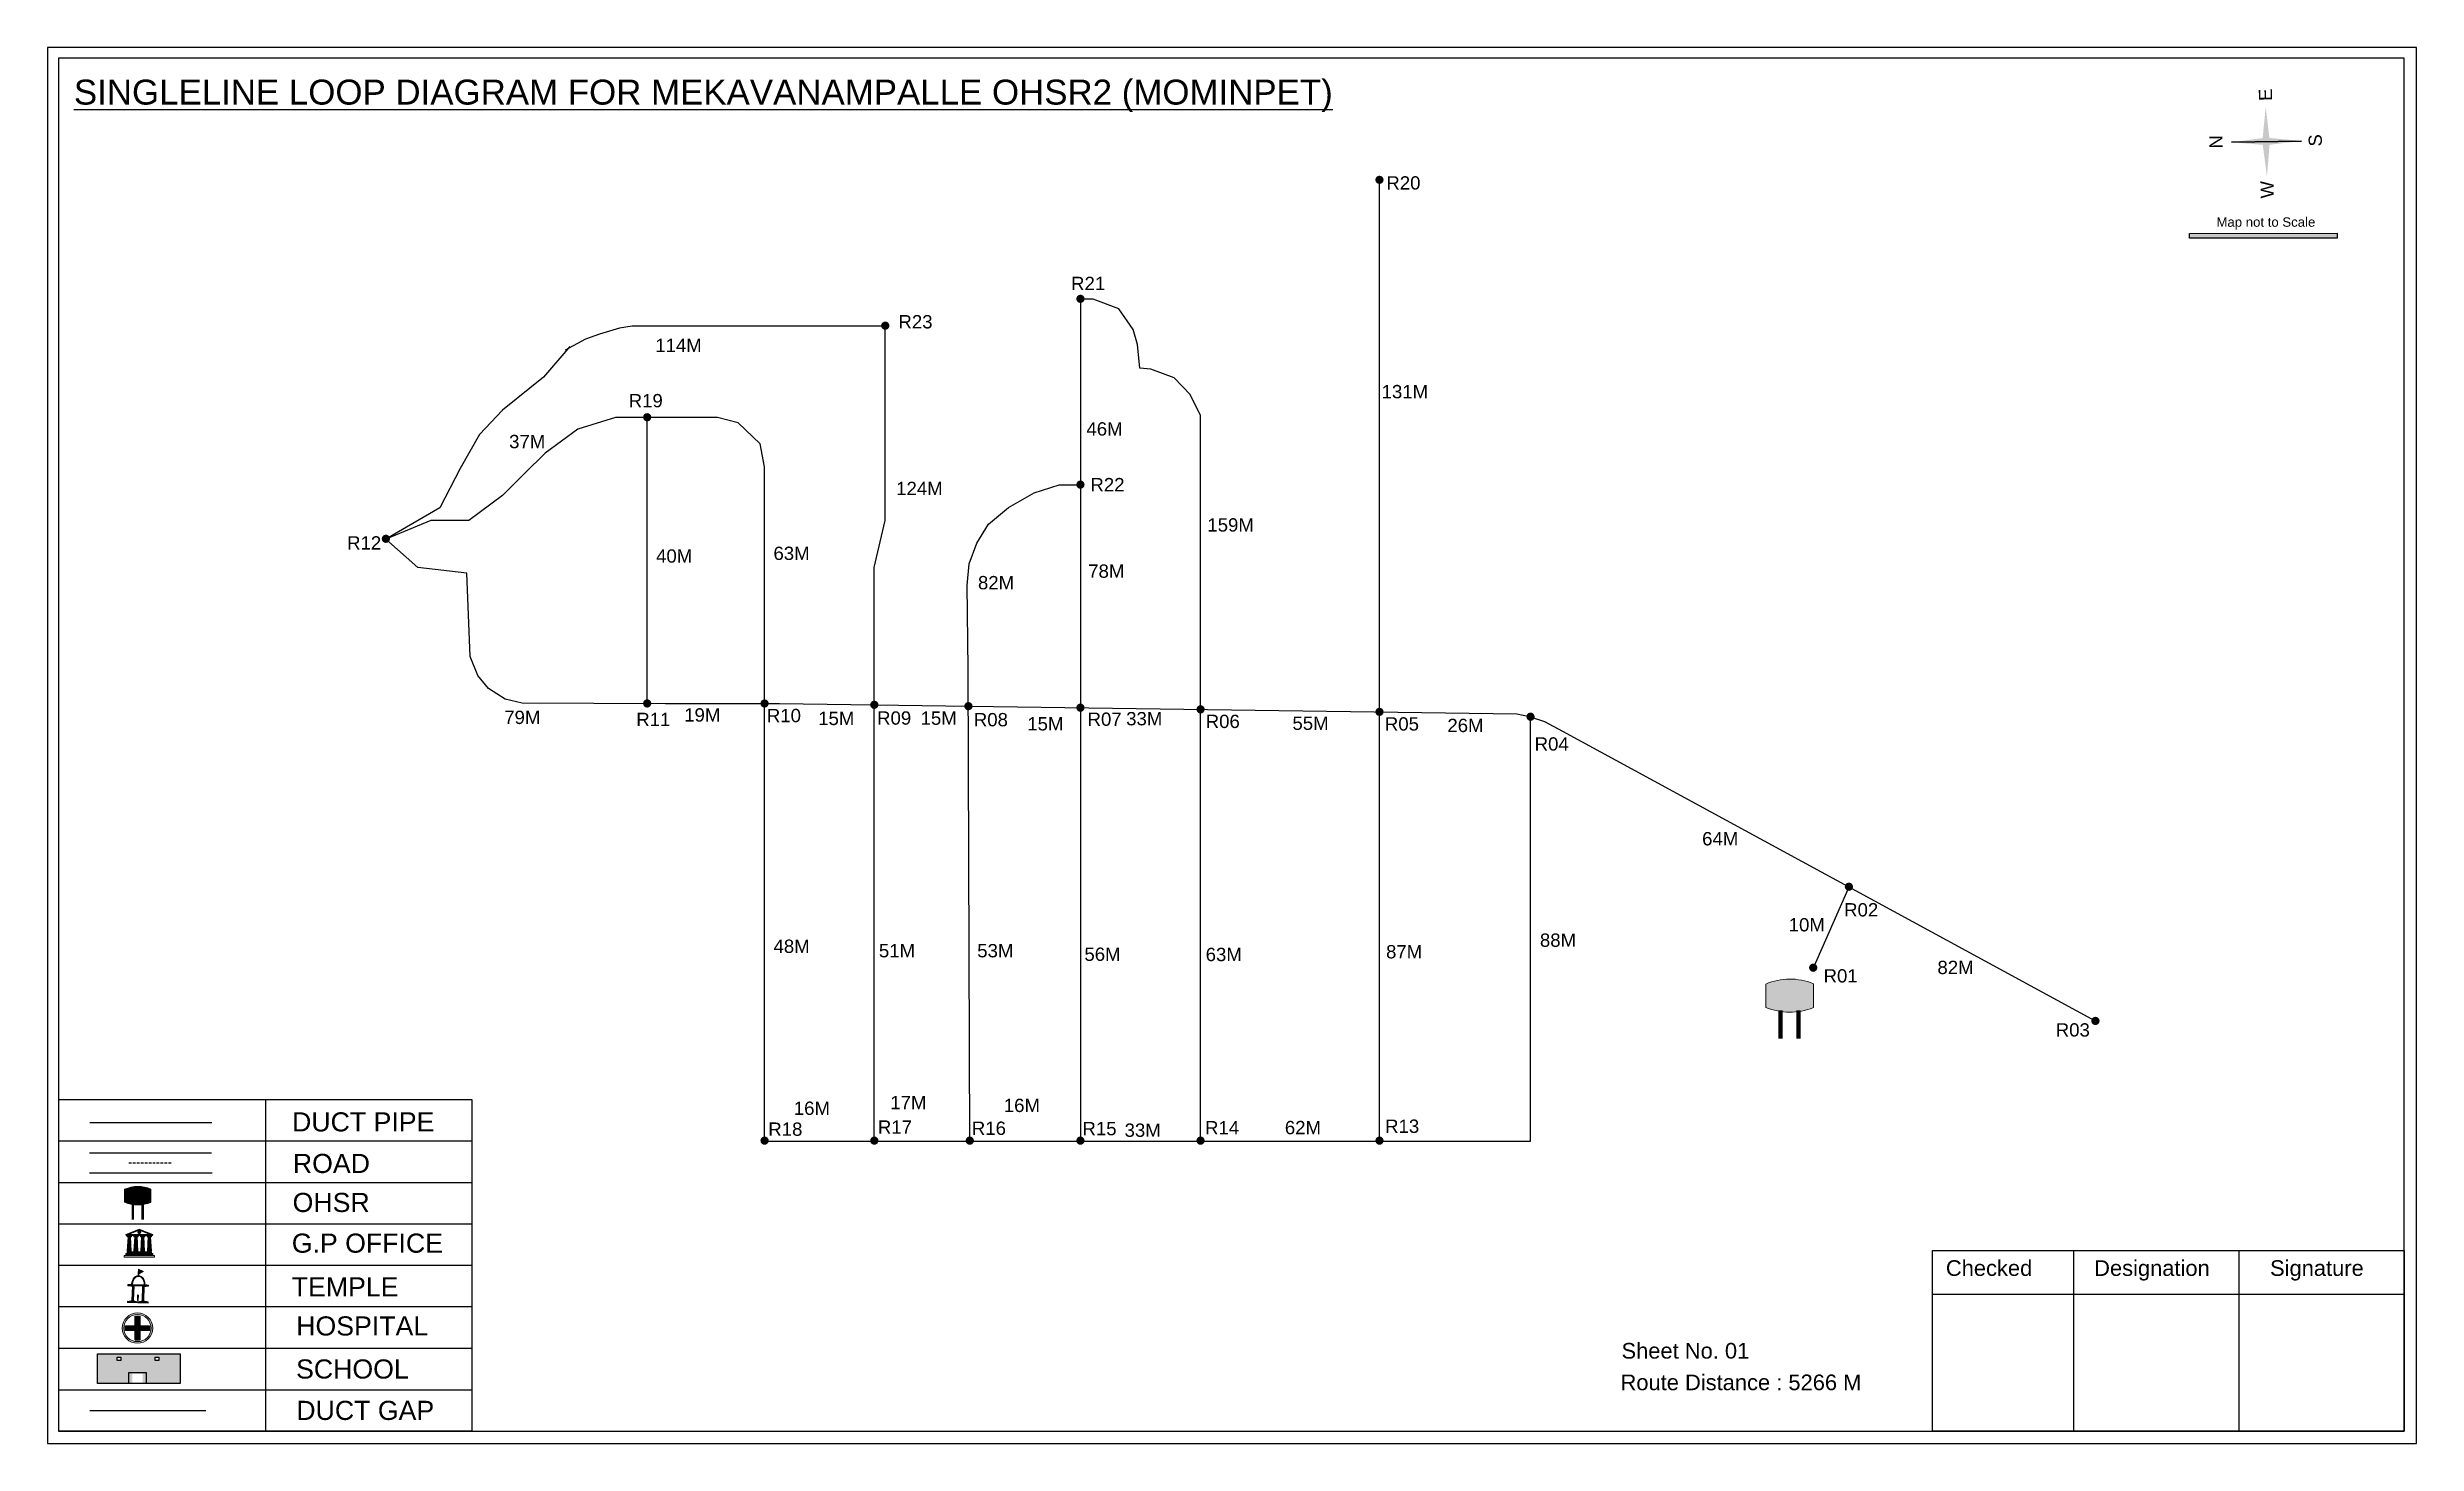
# Model space of a CAD drawing. Header units: inches. Extents: x 583 to 8862, y 412 to 2484.
# Drawn here: x 1472 to 2362, y 1206 to 1730 of the extents above; entities that cross this region are included whole.
import ezdxf

# ---------------------------------------------------------------- set-up
doc = ezdxf.new("R2010")
doc.units = ezdxf.units.IN
doc.header["$MEASUREMENT"] = 0
doc.linetypes.add('DASHEDX2', pattern=[1.5, 1, -0.5])
for name, color, linetype in [('LANDMARK', 7, 'Continuous'), ('OHT', 7, 'Continuous'), ('pipe', 5, 'Continuous')]:
    doc.layers.add(name, color=color, linetype=linetype)
doc.styles.get("Standard").update_dxf_attribs({"font": 'arial.ttf'})

msp = doc.modelspace()

# ---------------------------------------------------------------- texts
at = {"color": 242, "true_color": 0xcd2027}
msp.add_text('%%USINGLELINE LOOP DIAGRAM FOR MEKAVANAMPALLE OHSR2 (MOMINPET)', height=9.375, dxfattribs=at).set_placement((1481.54, 1708.59))
for s, p in [('E', (2307.45, 1709.99)), ('N', (2288.86, 1692.14)), ('S', (2326.15, 1692.88)), ('W', (2308.09, 1673.39))]:
    msp.add_text(s, height=4.95, rotation=91.00631).set_placement(p)
for s, height, p in [('R20', 5, (1974.65, 1676.67)), ('Map not to Scale', 3.5424, (2286.53, 1662.7)), ('R21', 5, (1856.2, 1638.9)), ('R23', 5, (1791.33, 1624.51)), ('114M', 5, (1699.94, 1615.62)), ('131M', 5, (1972.87, 1598.26)), ('R19', 5, (1689.98, 1594.87)), ('37M', 5, (1645.06, 1579.51)), ('46M', 5, (1861.96, 1584.25)), ('124M', 5, (1790.47, 1561.88)), ('R22', 5, (1863.45, 1563.32)), ('159M', 5, (1907.4, 1548.2)), ('R12', 5, (1584.19, 1541.44)), ('40M', 5, (1700.28, 1536.51)), ('63M', 5, (1744.37, 1537.52)), ('82M', 5, (1821.21, 1526.5)), ('78M', 5, (1862.63, 1530.84)), ('79M', 5, (1643.22, 1475.9)), ('R11', 5, (1692.84, 1475.12)), ('19M', 5, (1710.84, 1476.81)), ('R10', 5, (1741.9, 1476.58)), ('15M', 5, (1761.18, 1475.5)), ('R09', 5, (1783.32, 1475.65)), ('15M', 5, (1799.66, 1475.6)), ('R08', 5, (1819.66, 1475.03)), ('15M', 5, (1839.74, 1473.48)), ('R07', 5, (1862.39, 1475.21)), ('33M', 5, (1876.89, 1475.4)), ('R06', 5, (1906.78, 1474.39)), ('55M', 5, (1939.36, 1473.69)), ('R05', 5, (1974.09, 1473.43)), ('26M', 5, (1997.57, 1472.87)), ('R04', 5, (2030.36, 1465.91)), ('64M', 5, (2093.28, 1430.3)), ('R02', 5, (2146.64, 1403.6)), ('10M', 5, (2125.82, 1397.99)), ('48M', 5, (1744.4, 1389.91)), ('51M', 5, (1784, 1388.25)), ('53M', 5, (1820.94, 1388.25)), ('56M', 5, (1861.2, 1386.92)), ('63M', 5, (1906.76, 1386.82)), ('87M', 5, (1974.53, 1387.86)), ('88M', 5, (2032.35, 1392.2)), ('R01', 5, (2138.92, 1378.8)), ('82M', 5, (2181.69, 1381.96)), ('R03', 5, (2226.15, 1358.48)), ('17M', 5, (1788.26, 1331.21)), ('DUCT PIPE', 7.178, (1563.51, 1322.85)), ('16M', 5, (1752.02, 1329.06)), ('R17', 5, (1783.62, 1321.99)), ('R16', 5, (1818.92, 1321.55)), ('16M', 5, (1830.92, 1330.13)), ('R15', 5, (1860.47, 1321.41)), ('R14', 5, (1906.53, 1321.75)), ('62M', 5, (1936.51, 1321.8)), ('R13', 5, (1974.17, 1322.31)), ('R18', 5, (1742.44, 1321.21)), ('33M', 5, (1876.3, 1320.82)), ('ROAD ', 7.178, (1563.81, 1307.24)), ('OHSR', 7.178, (1563.72, 1292.58)), ('G.P OFFICE', 7.178, (1563.4, 1277.29)), ('Checked', 5.886, (2184.87, 1268.58)), ('Designation', 5.886, (2240.57, 1268.58)), ('Signature', 5.886, (2306.67, 1268.58)), ('TEMPLE', 7.178, (1563.39, 1260.87)), ('HOSPITAL', 7.178, (1565.07, 1246.19)), ('SCHOOL', 7.178, (1565.01, 1230.02)), ('Sheet No. 01', 5.886, (2063, 1237.51)), ('Route Distance : 5266 M', 5.886, (2062.63, 1225.64)), ('DUCT GAP', 7.178, (1565.11, 1214.47))]:
    msp.add_text(s, height=height).set_placement(p)

# ---------------------------------------------------------------- blocks, each defined once
blk = doc.blocks.new('OHT')
at = {"linetype": 'Continuous', "lineweight": 0, "true_color": 0x0ffffc}
blk.add_hatch(color=4, dxfattribs=at).paths.add_polyline_path([(0.012, 1), (0, 1, 0.101323), (-0.4, 0.916), (-0.4, 0.525, 0.194075), (0.399, 0.521), (0.399, 0.921, 0.097877)])
at = {"color": 4, "linetype": 'Continuous', "lineweight": 0, "true_color": 0x0ffffc, "flags": 128}
for points in [[(-0.4, 0.525), (-0.4, 0.916)], [(0.399, 0.521), (0.399, 0.921)]]:
    blk.add_lwpolyline(points, dxfattribs=at)
at = {"color": 4, "linetype": 'Continuous', "lineweight": 0, "true_color": 0x0ffffc, "const_width": 0.075, "flags": 128}
for points in [[(-0.15, 0), (-0.15, 0.475)], [(0.15, 0), (0.15, 0.473)]]:
    blk.add_lwpolyline(points, dxfattribs=at)
at = {"color": 4, "linetype": 'Continuous', "lineweight": 0, "true_color": 0x0ffffc}
for centre, radius, start, end in [((0.006, -0.019), 1.019, 67.3109, 113.4711), ((0.004, 1.513), 1.068, 247.7682, 291.7007)]:
    blk.add_arc(centre, radius, start, end, dxfattribs=at)
blk = doc.blocks.new('Government_Office')
at = {"linetype": 'Continuous', "lineweight": 0, "true_color": 0xff0000}
h = blk.add_hatch(color=1, dxfattribs=at)
h.paths.add_polyline_path([(0.44, 0.72), (0.45, 0.75), (0, 0.93), (-0.45, 0.75), (-0.44, 0.72)])
h.paths.add_polyline_path([(0.355, 0.75), (-0.355, 0.75), (0, 0.9)], flags=16)
h.paths.add_polyline_path([(0, 0.778, -1), (0, 0.872, -1)], flags=0)
h = blk.add_hatch(color=1, dxfattribs=at)
edge = h.paths.add_edge_path()
edge.add_arc((0, 0.825), 0.0467, 90, 270)
edge.add_arc((0, 0.825), 0.0467, 270, 450)
for points in [[(-0.5, 0.05), (0.5, 0.05), (0.5, 0), (-0.5, 0)], [(-0.45, 0.075), (-0.45, 0.12), (0.45, 0.12), (0.45, 0.075)], [(-0.4, 0.14), (-0.4, 0.18), (0.4, 0.18), (0.4, 0.14)]]:
    blk.add_hatch(color=1, dxfattribs=at).paths.add_polyline_path(points)
h = blk.add_hatch(color=1, dxfattribs=at)
edge = h.paths.add_edge_path()
edge.add_line((-0.27, 0.195), (-0.295, 0.675))
edge.add_line((-0.295, 0.675), (-0.29, 0.675))
edge.add_arc((-0.278, 0.688), 0.0176, 225.30401, 441.56588)
edge.add_line((-0.275, 0.705), (-0.395, 0.705))
edge.add_arc((-0.392, 0.688), 0.0176, 98.43412, 314.69599)
edge.add_line((-0.38, 0.675), (-0.375, 0.675))
edge.add_line((-0.375, 0.675), (-0.4, 0.195))
edge.add_line((-0.4, 0.195), (-0.27, 0.195))
h = blk.add_hatch(color=1, dxfattribs=at)
edge = h.paths.add_edge_path()
edge.add_line((-0.047, 0.195), (-0.072, 0.675))
edge.add_line((-0.072, 0.675), (-0.067, 0.675))
edge.add_arc((-0.054, 0.688), 0.0176, 225.30401, 441.56588)
edge.add_line((-0.052, 0.705), (-0.172, 0.705))
edge.add_arc((-0.169, 0.688), 0.0176, 98.43412, 314.69599)
edge.add_line((-0.157, 0.675), (-0.152, 0.675))
edge.add_line((-0.152, 0.675), (-0.177, 0.195))
edge.add_line((-0.177, 0.195), (-0.047, 0.195))
h = blk.add_hatch(color=1, dxfattribs=at)
edge = h.paths.add_edge_path()
edge.add_line((0.177, 0.195), (0.152, 0.675))
edge.add_line((0.152, 0.675), (0.157, 0.675))
edge.add_arc((0.169, 0.688), 0.0176, 225.30401, 441.56588)
edge.add_line((0.172, 0.705), (0.052, 0.705))
edge.add_arc((0.054, 0.688), 0.0176, 98.43412, 314.69599)
edge.add_line((0.067, 0.675), (0.072, 0.675))
edge.add_line((0.072, 0.675), (0.047, 0.195))
edge.add_line((0.047, 0.195), (0.177, 0.195))
h = blk.add_hatch(color=1, dxfattribs=at)
edge = h.paths.add_edge_path()
edge.add_line((0.4, 0.195), (0.375, 0.675))
edge.add_line((0.375, 0.675), (0.38, 0.675))
edge.add_arc((0.392, 0.688), 0.0176, 225.30401, 441.56588)
edge.add_line((0.395, 0.705), (0.275, 0.705))
edge.add_arc((0.278, 0.688), 0.0176, 98.43412, 314.69599)
edge.add_line((0.29, 0.675), (0.295, 0.675))
edge.add_line((0.295, 0.675), (0.27, 0.195))
edge.add_line((0.27, 0.195), (0.4, 0.195))
at = {"color": 1, "linetype": 'Continuous', "lineweight": 0, "true_color": 0xff0000, "flags": 128}
for points in [[(-0.45, 0.75), (-0.44, 0.72), (0.44, 0.72), (0.45, 0.75), (0, 0.93)], [(-0.355, 0.75), (0.355, 0.75), (0, 0.9)], [(-0.5, 0.05), (0.5, 0.05), (0.5, 0), (-0.5, 0)], [(-0.45, 0.075), (-0.45, 0.12), (0.45, 0.12), (0.45, 0.075)], [(-0.4, 0.14), (-0.4, 0.18), (0.4, 0.18), (0.4, 0.14)]]:
    blk.add_lwpolyline(points, close=True, dxfattribs=at)
for points in [[(0, 0.872, 1), (0, 0.778, 1)], [(-0.27, 0.195), (-0.295, 0.675), (-0.29, 0.675, 1.379694), (-0.275, 0.705), (-0.395, 0.705, 1.379694), (-0.38, 0.675), (-0.375, 0.675), (-0.4, 0.195)], [(-0.047, 0.195), (-0.072, 0.675), (-0.067, 0.675, 1.379694), (-0.052, 0.705), (-0.172, 0.705, 1.379694), (-0.157, 0.675), (-0.152, 0.675), (-0.177, 0.195)], [(0.177, 0.195), (0.152, 0.675), (0.157, 0.675, 1.379694), (0.172, 0.705), (0.052, 0.705, 1.379694), (0.067, 0.675), (0.072, 0.675), (0.047, 0.195)], [(0.4, 0.195), (0.375, 0.675), (0.38, 0.675, 1.379694), (0.395, 0.705), (0.275, 0.705, 1.379694), (0.29, 0.675), (0.295, 0.675), (0.27, 0.195)]]:
    blk.add_lwpolyline(points, format="xyb", close=True, dxfattribs=at)
blk = doc.blocks.new('Temple')
at = {"linetype": 'Continuous', "lineweight": 0, "true_color": 0xff0000}
h = blk.add_hatch(color=1, dxfattribs=at)
edge = h.paths.add_edge_path()
edge.add_line((0.175, 0.49), (0.225, 0.49))
edge.add_line((0.225, 0.49), (0.225, 0.497))
edge.add_line((0.225, 0.497), (0.307, 0.497))
edge.add_line((0.307, 0.497), (0.307, 0.533))
edge.add_line((0.307, 0.533), (0.257, 0.533))
edge.add_line((0.257, 0.533), (0.257, 0.54))
edge.add_line((0.257, 0.54), (0.2, 0.54))
edge.add_spline(control_points=[(0.2, 0.54), (0.2, 0.589), (0.19, 0.638), (0.142, 0.743), (0.092, 0.79), (0.027, 0.805), (0.02, 0.806), (0.012, 0.806)], knot_values=[4.712389, 4.712389, 4.712389, 4.712389, 5.278166, 5.278166, 6.117402, 6.117402, 6.223801, 6.223801, 6.223801, 6.223801], degree=3, periodic=0)
edge.add_line((0.012, 0.806), (0.012, 0.79))
edge.add_line((0.012, 0.79), (-0.012, 0.79))
edge.add_line((-0.012, 0.79), (-0.012, 0.806))
edge.add_spline(control_points=[(-0.012, 0.806), (-0.055, 0.802), (-0.096, 0.781), (-0.171, 0.699), (-0.197, 0.628), (-0.2, 0.55), (-0.2, 0.545), (-0.2, 0.54)], knot_values=[6.343965, 6.343965, 6.343965, 6.343965, 6.956638, 6.956638, 7.795874, 7.795874, 7.853982, 7.853982, 7.853982, 7.853982], degree=3, periodic=0)
edge.add_line((-0.2, 0.54), (-0.257, 0.54))
edge.add_line((-0.257, 0.54), (-0.257, 0.533))
edge.add_line((-0.257, 0.533), (-0.307, 0.533))
edge.add_line((-0.307, 0.533), (-0.307, 0.497))
edge.add_line((-0.307, 0.497), (-0.225, 0.497))
edge.add_line((-0.225, 0.497), (-0.225, 0.49))
edge.add_line((-0.225, 0.49), (-0.175, 0.49))
edge.add_line((-0.175, 0.49), (-0.175, 0.07))
edge.add_arc((-0.205, 0.07), 0.03, -90, 0, ccw=False)
edge.add_line((-0.205, 0.04), (-0.257, 0.04))
edge.add_line((-0.257, 0.04), (-0.257, 0.033))
edge.add_line((-0.257, 0.033), (-0.307, 0.033))
edge.add_line((-0.307, 0.033), (-0.307, 0))
edge.add_line((-0.307, 0), (0.307, 0))
edge.add_line((0.307, 0), (0.307, 0.033))
edge.add_line((0.307, 0.033), (0.257, 0.033))
edge.add_line((0.257, 0.033), (0.257, 0.04))
edge.add_line((0.257, 0.04), (0.205, 0.04))
edge.add_arc((0.205, 0.07), 0.03, 180, 270, ccw=False)
edge.add_line((0.175, 0.07), (0.175, 0.49))
h.paths.add_polyline_path([(0.125, 0.07, -0.414214), (0.095, 0.04), (0.05, 0.04), (0.05, 0.033), (-0.05, 0.033), (-0.05, 0.04), (-0.095, 0.04, -0.414214), (-0.125, 0.07), (-0.125, 0.497), (0.125, 0.497)], flags=16)
edge = h.paths.add_edge_path(flags=16)
edge.add_ellipse((0, 0.54), major_axis=(0, 0.242), ratio=0.722808, start_angle=270, end_angle=450, ccw=False)
edge.add_line((0.175, 0.54), (-0.175, 0.54))
h.paths.add_polyline_path([(0.012, 0.23), (0.012, 0.07), (-0.012, 0.07), (-0.012, 0.23)], flags=0)
h = blk.add_hatch(color=1, dxfattribs=at)
edge = h.paths.add_edge_path()
edge.add_line((0.012, 0.857), (0, 0.85))
edge.add_line((0, 0.85), (-0.003, 0.925))
edge.add_line((-0.003, 0.925), (-0.012, 0.925))
edge.add_line((-0.012, 0.925), (-0.012, 0.806))
edge.add_spline(control_points=[(-0.012, 0.806), (-0.004, 0.807), (0.004, 0.807), (0.012, 0.806)], knot_values=[6.223801, 6.223801, 6.223801, 6.223801, 6.343965, 6.343965, 6.343965, 6.343965], degree=3, periodic=0)
edge.add_line((0.012, 0.806), (0.012, 0.857))
h = blk.add_hatch(color=1, dxfattribs=at)
edge = h.paths.add_edge_path()
edge.add_line((0.012, 0.79), (0.012, 0.806))
edge.add_spline(control_points=[(0.012, 0.806), (0.004, 0.807), (-0.004, 0.807), (-0.012, 0.806)], knot_values=[6.223801, 6.223801, 6.223801, 6.223801, 6.343965, 6.343965, 6.343965, 6.343965], degree=3, periodic=0)
edge.add_line((-0.012, 0.806), (-0.012, 0.79))
edge.add_line((-0.012, 0.79), (0.012, 0.79))
at = {"linetype": 'Continuous', "lineweight": 0, "true_color": 0xe66000}
blk.add_hatch(color=32, dxfattribs=at).paths.add_polyline_path([(-0.006, 1), (0.147, 0.931), (0, 0.85)])
at = {"color": 1, "linetype": 'Continuous', "lineweight": 0, "true_color": 0xff0000, "flags": 128}
for points in [[(0.012, 0.925), (-0.012, 0.925), (-0.012, 0.79), (0.012, 0.79)], [(0.012, 0.23), (-0.012, 0.23), (-0.012, 0.07), (0.012, 0.07)]]:
    blk.add_lwpolyline(points, close=True, dxfattribs=at)
at = {"color": 32, "linetype": 'Continuous', "lineweight": 0, "true_color": 0xe66000, "flags": 128}
blk.add_lwpolyline([(-0.006, 1), (0.147, 0.931), (0, 0.85), (-0.006, 1)], dxfattribs=at)
at = {"color": 1, "linetype": 'Continuous', "lineweight": 0, "true_color": 0xff0000, "flags": 128}
blk.add_lwpolyline([(0.2, 0.54), (0.257, 0.54), (0.257, 0.533), (0.307, 0.533), (0.307, 0.497), (0.225, 0.497), (0.225, 0.49), (0.175, 0.49), (0.175, 0.07, 0.414214), (0.205, 0.04), (0.257, 0.04), (0.257, 0.033), (0.307, 0.033), (0.307, 0), (-0.307, 0), (-0.307, 0.033), (-0.257, 0.033), (-0.257, 0.04), (-0.205, 0.04, 0.414214), (-0.175, 0.07), (-0.175, 0.49), (-0.225, 0.49), (-0.225, 0.497), (-0.307, 0.497), (-0.307, 0.533), (-0.257, 0.533), (-0.257, 0.54), (-0.2, 0.54)], format="xyb", dxfattribs=at)
blk.add_lwpolyline([(-0.175, 0.54), (0.175, 0.54)], dxfattribs=at)
blk.add_lwpolyline([(0.125, 0.497), (0.125, 0.07, -0.414214), (0.095, 0.04), (0.05, 0.04), (0.05, 0.033), (-0.05, 0.033), (-0.05, 0.04), (-0.095, 0.04, -0.414214), (-0.125, 0.07), (-0.125, 0.497)], format="xyb", close=True, dxfattribs=at)
at = {"color": 1, "linetype": 'Continuous', "lineweight": 0, "true_color": 0xff0000}
blk.add_ellipse((0, 0.54), major_axis=(0, 0.242), ratio=0.722808, start_param=4.712389, end_param=7.853982, dxfattribs=at)
blk.add_open_spline([(0.2, 0.54), (0.2, 0.589), (0.19, 0.638), (0.142, 0.743), (0.092, 0.79), (-0.023, 0.816), (-0.085, 0.794), (-0.171, 0.699), (-0.197, 0.628), (-0.2, 0.55), (-0.2, 0.545), (-0.2, 0.54)], degree=3, knots=[4.712389, 4.712389, 4.712389, 4.712389, 5.278166, 5.278166, 6.117402, 6.117402, 6.956638, 6.956638, 7.795874, 7.795874, 7.853982, 7.853982, 7.853982, 7.853982], dxfattribs=at)
blk = doc.blocks.new('*U13')
at = {"color": 0, "linetype": 'DASHEDX2', "transparency": 16777216}
blk.add_line((-8.22, 0), (8.01, 0), dxfattribs=at)
blk = doc.blocks.new('Hospital')
at = {"linetype": 'Continuous', "lineweight": 0, "true_color": 0x000000}
h = blk.add_hatch(color=18, dxfattribs=at)
h.paths.add_polyline_path([(-0.5, 0, 1), (0.5, 0, 1)])
h.paths.add_polyline_path([(0.446, 0, -1), (-0.446, 0, -1)], flags=16)
at = {"linetype": 'Continuous', "true_color": 0xff0000}
blk.add_hatch(color=1, dxfattribs=at).paths.add_polyline_path([(-0.394, 0.08), (-0.08, 0.08), (-0.08, 0.394), (0.08, 0.394), (0.08, 0.08), (0.394, 0.08), (0.394, -0.08), (0.08, -0.08), (0.08, -0.394), (-0.08, -0.394), (-0.08, -0.08), (-0.394, -0.08)])
at = {"color": 1, "linetype": 'Continuous', "true_color": 0xff0000, "flags": 128}
blk.add_lwpolyline([(-0.394, 0.08), (-0.08, 0.08), (-0.08, 0.394), (0.08, 0.394), (0.08, 0.08), (0.394, 0.08), (0.394, -0.08), (0.08, -0.08), (0.08, -0.394), (-0.08, -0.394), (-0.08, -0.08), (-0.394, -0.08)], close=True, dxfattribs=at)
at = {"color": 18, "linetype": 'Continuous', "lineweight": 0, "true_color": 0x000000}
for radius in [0.5, 0.446]:
    blk.add_circle((0, 0), radius, dxfattribs=at)

# ---------------------------------------------------------------- hatches: boundary and pattern name
at = {"ltscale": 0.5}
h = msp.add_hatch(color=5, dxfattribs=at)
h.dxf.hatch_style = 1
h.paths.add_polyline_path([(1973.62, 1680.32, 1), (1970.51, 1680.32, 1)])
at = {"true_color": 0x0093dd}
h = msp.add_hatch(color=142, dxfattribs=at)
h.dxf.hatch_style = 1
h.paths.add_polyline_path([(2276.36, 1660.19), (2276.36, 1658.35), (2331.86, 1658.47), (2331.86, 1660.32)])
at = {"ltscale": 0.5}
h = msp.add_hatch(color=5, dxfattribs=at)
h.dxf.hatch_style = 1
h.paths.add_polyline_path([(1861.27, 1635.62, 1), (1858.15, 1635.62, 1)])
h = msp.add_hatch(color=5, dxfattribs=at)
h.dxf.hatch_style = 1
h.paths.add_polyline_path([(1787.94, 1625.54, 1), (1784.83, 1625.54, 1)])
h = msp.add_hatch(color=5, dxfattribs=at)
h.dxf.hatch_style = 1
h.paths.add_polyline_path([(1698.49, 1591.13, 1), (1695.37, 1591.13, 1)])
h = msp.add_hatch(color=5, dxfattribs=at)
h.dxf.hatch_style = 1
h.paths.add_polyline_path([(1861.27, 1565.83, 1), (1858.15, 1565.83, 1)])
h = msp.add_hatch(color=5, dxfattribs=at)
h.dxf.hatch_style = 1
h.paths.add_polyline_path([(1600.32, 1545.48, 1), (1597.2, 1545.48, 1)])
h = msp.add_hatch(color=5, dxfattribs=at)
h.dxf.hatch_style = 1
h.paths.add_polyline_path([(1698.49, 1483.63, 1), (1695.37, 1483.63, 1)])
h = msp.add_hatch(color=5, dxfattribs=at)
h.dxf.hatch_style = 1
h.paths.add_polyline_path([(1742.6, 1483.6, 1), (1739.48, 1483.6, 1)])
h = msp.add_hatch(color=5, dxfattribs=at)
h.dxf.hatch_style = 1
h.paths.add_polyline_path([(1783.83, 1483.11, 1), (1780.71, 1483.11, 1)])
h = msp.add_hatch(color=5, dxfattribs=at)
h.dxf.hatch_style = 1
h.paths.add_polyline_path([(1819.18, 1482.61, 1), (1816.06, 1482.61, 1)])
h = msp.add_hatch(color=5, dxfattribs=at)
h.dxf.hatch_style = 1
h.paths.add_polyline_path([(1861.27, 1482.03, 1), (1858.15, 1482.03, 1)])
h = msp.add_hatch(color=5, dxfattribs=at)
h.dxf.hatch_style = 1
h.paths.add_polyline_path([(1906.4, 1481.4, 1), (1903.28, 1481.4, 1)])
h = msp.add_hatch(color=5, dxfattribs=at)
h.dxf.hatch_style = 1
h.paths.add_polyline_path([(1973.62, 1480.46, 1), (1970.51, 1480.46, 1)])
h = msp.add_hatch(color=5, dxfattribs=at)
h.dxf.hatch_style = 1
h.paths.add_polyline_path([(2030.37, 1478.64, 1), (2027.25, 1478.64, 1)])
h = msp.add_hatch(color=5, dxfattribs=at)
h.dxf.hatch_style = 1
h.paths.add_polyline_path([(2149.99, 1414.77, 1), (2146.87, 1414.77, 1)])
h = msp.add_hatch(color=5, dxfattribs=at)
h.dxf.hatch_style = 1
h.paths.add_polyline_path([(2136.58, 1384.36, 1), (2133.46, 1384.36, 1)])
h = msp.add_hatch(color=5, dxfattribs=at)
h.dxf.hatch_style = 1
h.paths.add_polyline_path([(2242.62, 1364.36, 1), (2239.5, 1364.36, 1)])
h = msp.add_hatch(color=5, dxfattribs=at)
h.dxf.hatch_style = 1
h.paths.add_polyline_path([(1742.6, 1319.39, 1), (1739.48, 1319.39, 1)])
h = msp.add_hatch(color=5, dxfattribs=at)
h.dxf.hatch_style = 1
h.paths.add_polyline_path([(1783.83, 1319.39, 1), (1780.71, 1319.39, 1)])
h = msp.add_hatch(color=5, dxfattribs=at)
h.dxf.hatch_style = 1
h.paths.add_polyline_path([(1819.7, 1319.39, 1), (1816.58, 1319.39, 1)])
h = msp.add_hatch(color=5, dxfattribs=at)
h.dxf.hatch_style = 1
h.paths.add_polyline_path([(1861.27, 1319.39, 1), (1858.15, 1319.39, 1)])
h = msp.add_hatch(color=5, dxfattribs=at)
h.dxf.hatch_style = 1
h.paths.add_polyline_path([(1906.4, 1319.39, 1), (1903.28, 1319.39, 1)])
h = msp.add_hatch(color=5, dxfattribs=at)
h.dxf.hatch_style = 1
h.paths.add_polyline_path([(1973.62, 1319.39, 1), (1970.51, 1319.39, 1)])
at = {"true_color": 0xc8c92d}
h = msp.add_hatch(color=52, dxfattribs=at)
h.dxf.hatch_style = 1
h.paths.add_polyline_path([(1496.55, 1239.26), (1490.38, 1239.26), (1490.38, 1228.17), (1496.55, 1228.17)])
h.paths.add_polyline_path([(1521.39, 1239.26), (1515.23, 1239.26), (1515.23, 1228.17), (1521.39, 1228.17)])
at = {"true_color": 0x293189}
h = msp.add_hatch(color=177, dxfattribs=at)
h.dxf.hatch_style = 1
h.paths.add_polyline_path([(1515.23, 1239.26), (1496.55, 1239.26), (1496.55, 1228.17), (1503.56, 1228.17), (1503.56, 1231.8), (1507.41, 1231.8), (1507.41, 1228.17), (1515.23, 1228.17)])
h.paths.add_polyline_path([(1499.21, 1236.79), (1497.84, 1236.79), (1497.84, 1238.05), (1499.21, 1238.05)], flags=16)
h.paths.add_polyline_path([(1512.09, 1236.79), (1512.09, 1238.05), (1513.46, 1238.05), (1513.46, 1236.79)], flags=16)

# ---------------------------------------------------------------- linework, layer by layer
for p, q in [((2318.42, 1694.9), (2292.13, 1694.44)), ((2292.13, 1694.44), (2318.42, 1694.9)), ((2318.42, 1694.9), (2292.13, 1694.44)), ((2305.3, 1694.67), (2318.42, 1694.9)), ((1475.7, 1334.7), (1475.7, 1211.48)), ((1553.47, 1334.7), (1553.47, 1210.27)), ((1631.23, 1319.14), (1475.7, 1319.14)), ((1487.35, 1314.85), (1533.24, 1314.85)), ((1631.23, 1303.59), (1475.7, 1303.59)), ((1487.35, 1307.33), (1533.48, 1307.33)), ((1631.23, 1288.04), (1475.7, 1288.04)), ((1631.23, 1272.48), (1475.7, 1272.48)), ((1631.23, 1256.93), (1475.7, 1256.93)), ((1475.7, 1241.38), (1631.23, 1241.38)), ((1475.7, 1225.83), (1631.23, 1225.83)), ((1475.7, 1211.48), (1475.7, 1210.27)), ((1475.7, 1211.25), (1475.7, 1210.29)), ((1631.23, 1210.27), (1475.7, 1210.27))]:
    msp.add_line(p, q)
at = {"color": 1}
msp.add_line((2292.13, 1694.44), (2305.29, 1694.67), dxfattribs=at)
at = {"color": 242, "true_color": 0xcd2027}
for p, q in [((2232.76, 1278.12), (2232.76, 1210.23)), ((2294.96, 1278.12), (2294.96, 1210.23)), ((2179.8, 1261.67), (2357.02, 1261.67))]:
    msp.add_line(p, q, dxfattribs=at)
for points in [[(1471.58, 1730.08), (1471.58, 1205.58), (2361.73, 1205.58), (2361.73, 1730.08)], [(1475.7, 1726.06), (1475.7, 1210.29), (2357.02, 1210.29), (2357.02, 1726.06)], [(1521.46, 1239.26), (1521.46, 1228.17), (1490.38, 1228.17), (1490.38, 1239.26)], [(1499.21, 1238.05), (1499.21, 1236.79), (1497.84, 1236.79), (1497.84, 1238.05)], [(1512.09, 1236.79), (1512.09, 1238.05), (1513.46, 1238.05), (1513.46, 1236.79)]]:
    msp.add_lwpolyline(points, close=True)
at = {"color": 142, "true_color": 0x0093dd}
msp.add_lwpolyline([(2331.87, 1658.47), (2276.36, 1658.35), (2276.36, 1660.19), (2331.86, 1660.32), (2331.86, 1658.47)], dxfattribs=at)
for points in [[(1631.23, 1210.27), (1631.23, 1334.7), (1475.7, 1334.7)], [(1502.23, 1228.17), (1502.23, 1232.27), (1508.75, 1232.27), (1508.75, 1228.17)]]:
    msp.add_lwpolyline(points)
at = {"color": 242, "true_color": 0xcd2027}
msp.add_lwpolyline([(2357.02, 1210.23), (2179.8, 1210.23), (2179.8, 1278.12), (2357.02, 1278.12)], close=True, dxfattribs=at)
for points in [[(2306.57, 1694.7), (2303.75, 1694.65), (2305.04, 1707.82)], [(2306.57, 1694.7), (2303.75, 1694.65), (2305.04, 1707.82)], [(2306.58, 1694.7), (2303.75, 1694.65), (2305.51, 1681.52)], [(2306.58, 1694.7), (2303.75, 1694.65), (2305.51, 1681.52)], [(2305.31, 1693.37), (2305.26, 1696.19), (2318.42, 1694.9)], [(2305.31, 1693.37), (2305.26, 1696.19), (2318.42, 1694.9)]]:
    msp.add_solid(points)
at = {"color": 1}
msp.add_solid([(2305.31, 1693.37), (2305.26, 1696.19), (2292.13, 1694.44)], dxfattribs=at)
msp.add_solid([(2305.31, 1693.37), (2305.26, 1696.19), (2292.13, 1694.44)], dxfattribs=at)
at = {"layer": 'OHT', "color": 5}
msp.add_line((1487.52, 1326.23), (1533.41, 1326.23), dxfattribs=at)
at = {"layer": 'OHT', "color": 1}
msp.add_line((1487.52, 1218.05), (1531.12, 1218.05), dxfattribs=at)
at = {"layer": 'pipe'}
msp.add_line((2148.43, 1414.62), (2135.02, 1384.22), dxfattribs=at)
for points in [[(1972.07, 1319.24), (1972.07, 1680.18)], [(1904.84, 1319.24), (1904.84, 1591.82), (1900.96, 1599.67), (1894.87, 1605.9), (1886.17, 1609.19), (1882.05, 1609.55), (1881.11, 1618.41), (1879.56, 1624.14), (1874.12, 1631.88), (1864.55, 1635.48), (1859.71, 1635.48), (1859.71, 1319.24)], [(1782.27, 1319.24), (1782.27, 1534.68), (1786.39, 1552.29), (1786.39, 1625.39), (1691.31, 1625.39), (1686.54, 1624.56), (1679.04, 1622.39), (1673.76, 1620.51), (1666.13, 1616.36)], [(1667.82, 1617.73), (1657.95, 1606.22), (1642.52, 1593.75), (1633.99, 1584.7), (1626.62, 1571.86), (1619.07, 1557.16), (1598.76, 1545.33)], [(1741.04, 1319.24), (1741.04, 1572.49), (1739.39, 1581.19), (1731.15, 1589.04), (1723.34, 1590.99), (1685.09, 1590.99), (1670.83, 1586.68), (1658.58, 1577.67), (1650.88, 1570.01), (1642.52, 1561.68), (1629.87, 1552.41), (1615.68, 1552.4), (1598.76, 1545.33)], [(1696.93, 1483.48), (1696.93, 1590.99)], [(1818.14, 1319.24), (1817.58, 1496.6), (1817.15, 1527.99), (1817.87, 1536.02), (1820.73, 1543.89), (1825.23, 1550.98), (1832.66, 1557.24), (1842.34, 1562.69), (1851.71, 1565.69), (1859.71, 1565.69)], [(2241.06, 1364.21), (2040.98, 1473.1), (2034.14, 1476.66), (2028.45, 1478.62), (2023.61, 1479.6), (1746.65, 1483.46), (1703.81, 1483.44), (1650, 1483.76), (1643.62, 1485.18), (1637.33, 1489.2), (1633.32, 1494.12), (1630.47, 1501.31), (1629.84, 1516.93), (1629.21, 1532.56), (1610.81, 1534.7), (1598.76, 1545.33)], [(2028.82, 1319.24), (2028.81, 1478.49)], [(1741.04, 1319.24), (2028.82, 1319.24)]]:
    msp.add_lwpolyline(points, dxfattribs=at)

# ---------------------------------------------------------------- block references
at = {"linetype": 'DASHEDX2'}
msp.add_blockref('*U13', (1510.36, 1311.09), dxfattribs=at)
at = {"layer": 'LANDMARK'}
for name, p, xscale, yscale, zscale in [('Government_Office', (1506.12, 1275.63), 11.32114773247135, 11.32114773247135, 11.32114773247135), ('Hospital', (1505.43, 1248.97), 11.41772014427468, 11.41772014427468, 11.41772014427468)]:
    msp.add_blockref(name, p, dxfattribs=dict(at, xscale=xscale, yscale=yscale, zscale=zscale))
at = {"layer": 'LANDMARK', "xscale": 12.62452535729322, "yscale": 12.62452535729322, "zscale": 12.62452535729322, "rotation": 358.3713438591284}
msp.add_blockref('Temple', (1505.55, 1258.5), dxfattribs=at)
at = {"layer": 'OHT'}
for p, xscale, yscale, zscale in [((2126.13, 1357.68), 22.41341502807723, 22.41341502807723, 22.41341502807723), ((1505.53, 1289.73), 12.45189723782068, 12.45189723782068, 12.45189723782068)]:
    msp.add_blockref('OHT', p, dxfattribs=dict(at, xscale=xscale, yscale=yscale, zscale=zscale))

msp.set_redraw_order([(e.dxf.handle, doc.entitydb.next_handle()) for e in msp.query("TEXT MTEXT ATTDEF DIMENSION ARC_DIMENSION")])  # texts and dimensions are drawn at this point

doc.saveas('drawing.dxf')
